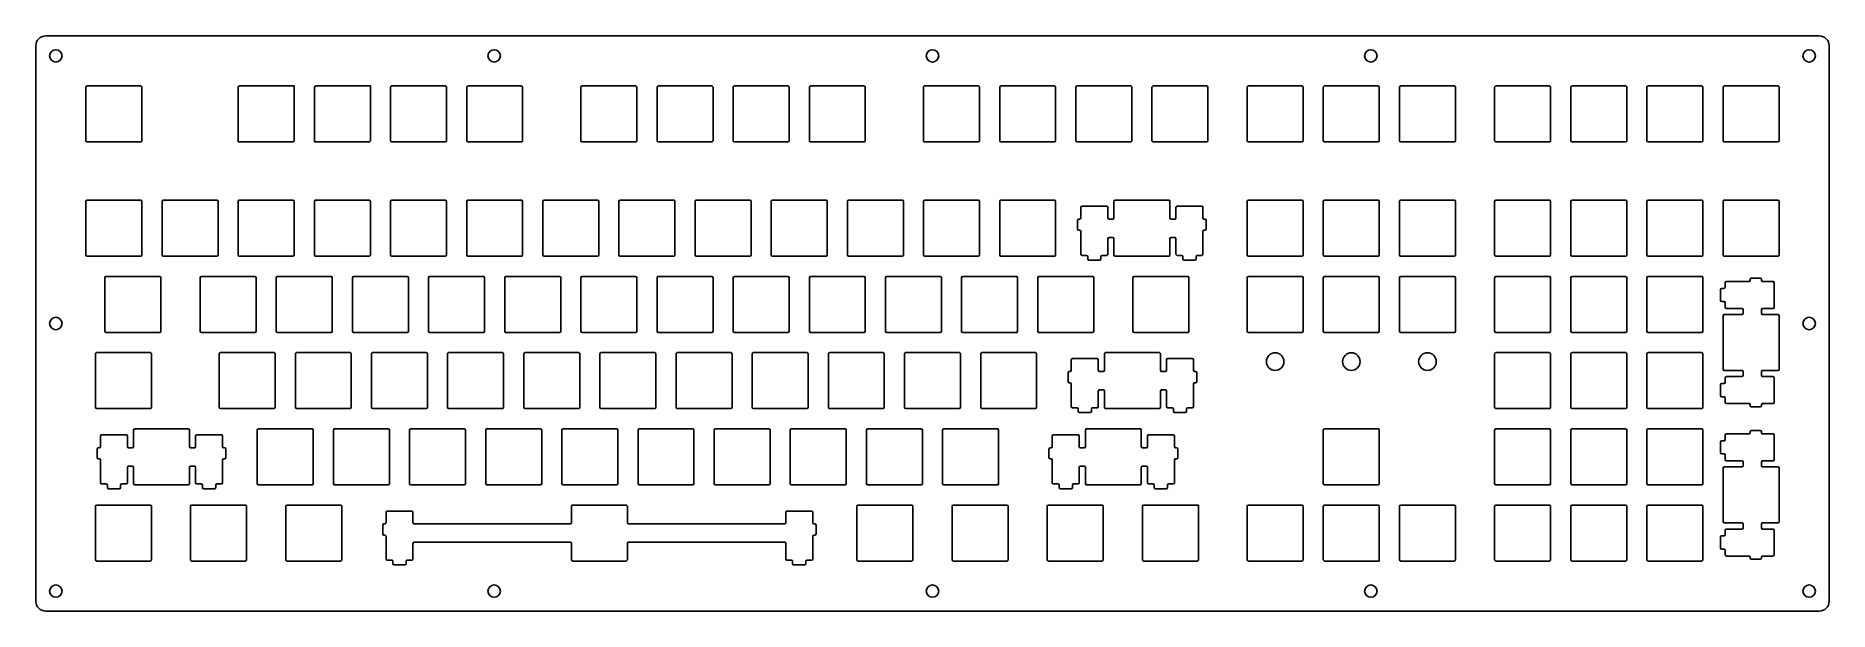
# Model space of a CAD drawing. Extents: x 0 to 449, y -144 to 0.
import ezdxf

# ---------------------------------------------------------------- set-up
doc = ezdxf.new("R2010")
doc.units = 0
doc.header["$MEASUREMENT"] = 0
doc.layers.add('VISIBLE', color=7, linetype='CONTINUOUS')

msp = doc.modelspace()

# ---------------------------------------------------------------- linework, layer by layer
at = {"layer": 'VISIBLE'}
for p, q in [((2.5, 0), (446.125, 0)), ((0, -2.5), (0, -141.325)), ((448.625, -2.5), (448.625, -141.325)), ((12.525, -12.8298), (12.525, -26.2202)), ((12.8298, -12.525), (26.2202, -12.525)), ((26.525, -12.8298), (26.525, -26.2202)), ((50.625, -12.8298), (50.625, -26.525)), ((50.9298, -12.525), (64.625, -12.525)), ((64.625, -12.525), (64.625, -26.2202)), ((69.675, -12.8298), (69.675, -26.525)), ((69.9798, -12.525), (83.675, -12.525)), ((83.675, -12.525), (83.675, -26.2202)), ((88.725, -12.8298), (88.725, -26.2202)), ((89.0298, -12.525), (102.4202, -12.525)), ((102.725, -12.8298), (102.725, -26.2202)), ((107.775, -12.8298), (107.775, -26.2202)), ((108.0798, -12.525), (121.4702, -12.525)), ((121.775, -12.8298), (121.775, -26.2202)), ((136.35, -12.8298), (136.35, -26.2202)), ((136.6548, -12.525), (150.0452, -12.525)), ((150.35, -12.8298), (150.35, -26.2202)), ((155.4, -12.8298), (155.4, -26.2202)), ((155.7048, -12.525), (169.0952, -12.525)), ((169.4, -12.8298), (169.4, -26.2202)), ((174.45, -12.8298), (174.45, -26.2202)), ((174.7548, -12.525), (188.1452, -12.525)), ((188.45, -12.8298), (188.45, -26.2202)), ((193.5, -12.8298), (193.5, -26.2202)), ((193.8048, -12.525), (207.1952, -12.525)), ((207.5, -12.8298), (207.5, -26.2202)), ((222.075, -12.8298), (222.075, -26.2202)), ((222.3798, -12.525), (235.7702, -12.525)), ((236.075, -12.8298), (236.075, -26.2202)), ((241.125, -12.8298), (241.125, -26.2202)), ((241.4298, -12.525), (254.8202, -12.525)), ((255.125, -12.8298), (255.125, -26.2202)), ((260.175, -12.8298), (260.175, -26.2202)), ((260.4798, -12.525), (273.8702, -12.525)), ((274.175, -12.8298), (274.175, -26.2202)), ((279.225, -12.8298), (279.225, -26.2202)), ((279.5298, -12.525), (292.9202, -12.525)), ((293.225, -12.8298), (293.225, -26.2202)), ((303.0375, -12.8298), (303.0375, -26.2202)), ((303.3423, -12.525), (316.7327, -12.525)), ((317.0375, -12.8298), (317.0375, -26.2202)), ((322.0875, -12.8298), (322.0875, -26.2202)), ((322.3923, -12.525), (335.7827, -12.525)), ((336.0875, -12.8298), (336.0875, -26.2202)), ((341.1375, -12.8298), (341.1375, -26.2202)), ((341.4423, -12.525), (354.8327, -12.525)), ((355.1375, -12.8298), (355.1375, -26.2202)), ((364.95, -12.8298), (364.95, -26.2202)), ((365.2548, -12.525), (378.6452, -12.525)), ((378.95, -12.8298), (378.95, -26.2202)), ((384, -12.8298), (384, -26.2202)), ((384.3048, -12.525), (397.6952, -12.525)), ((398, -12.8298), (398, -26.2202)), ((403.05, -12.8298), (403.05, -26.2202)), ((403.3548, -12.525), (416.7452, -12.525)), ((417.05, -12.8298), (417.05, -26.2202)), ((422.1, -12.8298), (422.1, -26.2202)), ((422.4048, -12.525), (435.7952, -12.525)), ((436.1, -12.8298), (436.1, -26.2202)), ((12.8298, -26.525), (26.2202, -26.525)), ((50.625, -26.525), (64.3202, -26.525)), ((69.675, -26.525), (83.3702, -26.525)), ((89.0298, -26.525), (102.4202, -26.525)), ((108.0798, -26.525), (121.4702, -26.525)), ((136.6548, -26.525), (150.0452, -26.525)), ((155.7048, -26.525), (169.0952, -26.525)), ((174.7548, -26.525), (188.1452, -26.525)), ((193.8048, -26.525), (207.1952, -26.525)), ((222.3798, -26.525), (235.7702, -26.525)), ((241.4298, -26.525), (254.8202, -26.525)), ((260.4798, -26.525), (273.8702, -26.525)), ((279.5298, -26.525), (292.9202, -26.525)), ((303.3423, -26.525), (316.7327, -26.525)), ((322.3923, -26.525), (335.7827, -26.525)), ((341.4423, -26.525), (354.8327, -26.525)), ((365.2548, -26.525), (378.6452, -26.525)), ((384.3048, -26.525), (397.6952, -26.525)), ((403.3548, -26.525), (416.7452, -26.525)), ((422.4048, -26.525), (435.7952, -26.525)), ((12.525, -41.4048), (12.525, -54.7952)), ((12.8298, -41.1), (26.2202, -41.1)), ((26.525, -41.4048), (26.525, -54.7952)), ((31.575, -41.4048), (31.575, -54.7952)), ((31.8798, -41.1), (45.2702, -41.1)), ((45.575, -41.4048), (45.575, -54.7952)), ((50.625, -41.4048), (50.625, -54.7952)), ((50.9298, -41.1), (64.3202, -41.1)), ((64.625, -41.4048), (64.625, -54.7952)), ((69.675, -41.4048), (69.675, -54.7952)), ((69.9798, -41.1), (83.3702, -41.1)), ((83.675, -41.4048), (83.675, -54.7952)), ((88.725, -41.4048), (88.725, -54.7952)), ((89.0298, -41.1), (102.4202, -41.1)), ((102.725, -41.4048), (102.725, -54.7952)), ((107.775, -41.4048), (107.775, -54.7952)), ((108.0798, -41.1), (121.4702, -41.1)), ((121.775, -41.4048), (121.775, -54.7952)), ((126.825, -41.4048), (126.825, -54.7952)), ((127.1298, -41.1), (140.5202, -41.1)), ((140.825, -41.4048), (140.825, -54.7952)), ((145.875, -41.4048), (145.875, -54.7952)), ((146.1798, -41.1), (159.5702, -41.1)), ((159.875, -41.4048), (159.875, -54.7952)), ((164.925, -41.4048), (164.925, -54.7952)), ((165.2298, -41.1), (178.6202, -41.1)), ((178.925, -41.4048), (178.925, -54.7952)), ((183.975, -41.4048), (183.975, -54.7952)), ((184.2798, -41.1), (197.6702, -41.1)), ((197.975, -41.4048), (197.975, -54.7952)), ((203.025, -41.4048), (203.025, -54.7952)), ((203.3298, -41.1), (216.7202, -41.1)), ((217.025, -41.4048), (217.025, -54.7952)), ((222.075, -41.4048), (222.075, -54.7952)), ((222.3798, -41.1), (235.7702, -41.1)), ((236.075, -41.4048), (236.075, -54.7952)), ((241.125, -41.4048), (241.125, -54.7952)), ((241.4298, -41.1), (254.8202, -41.1)), ((255.125, -41.4048), (255.125, -54.7952)), ((261.425, -45.5222), (261.425, -42.9018)), ((261.7298, -42.597), (267.8702, -42.597)), ((268.175, -42.9018), (268.175, -45.5222)), ((269.7, -41.4048), (269.7, -45.5222)), ((270.0048, -41.1), (283.3952, -41.1)), ((283.7, -41.4048), (283.7, -45.5222)), ((285.225, -42.9018), (285.225, -45.5222)), ((291.6702, -42.597), (285.5298, -42.597)), ((291.975, -45.5222), (291.975, -42.9018)), ((303.0375, -41.4048), (303.0375, -54.7952)), ((303.3423, -41.1), (316.7327, -41.1)), ((317.0375, -41.4048), (317.0375, -54.7952)), ((322.0875, -41.4048), (322.0875, -54.7952)), ((322.3923, -41.1), (335.7827, -41.1)), ((336.0875, -41.4048), (336.0875, -54.7952)), ((341.1375, -41.4048), (341.1375, -54.7952)), ((341.4423, -41.1), (354.8327, -41.1)), ((355.1375, -41.4048), (355.1375, -54.7952)), ((364.95, -41.4048), (364.95, -54.7952)), ((365.2548, -41.1), (378.6452, -41.1)), ((378.95, -41.4048), (378.95, -54.7952)), ((384, -41.4048), (384, -54.7952)), ((384.3048, -41.1), (397.6952, -41.1)), ((398, -41.4048), (398, -54.7952)), ((403.05, -41.4048), (403.05, -54.7952)), ((403.3548, -41.1), (416.7452, -41.1)), ((417.05, -41.4048), (417.05, -54.7952)), ((422.1, -41.4048), (422.1, -54.7952)), ((422.4048, -41.1), (435.7952, -41.1)), ((436.1, -41.4048), (436.1, -54.7952)), ((260.6, -48.3072), (260.6, -46.1318)), ((260.9048, -45.827), (261.1202, -45.827)), ((261.1202, -48.612), (260.9048, -48.612)), ((261.425, -54.5652), (261.425, -48.9168)), ((269.3952, -45.827), (268.4798, -45.827)), ((284.9202, -45.827), (284.0048, -45.827)), ((291.975, -54.5652), (291.975, -48.9168)), ((292.4952, -45.827), (292.2798, -45.827)), ((292.2798, -48.612), (292.4952, -48.612)), ((292.8, -48.3072), (292.8, -46.1318)), ((268.175, -50.7048), (268.175, -54.5652)), ((268.4798, -50.4), (269.3952, -50.4)), ((269.7, -50.7048), (269.7, -54.7952)), ((283.7, -50.7048), (283.7, -54.7952)), ((284.0048, -50.4), (284.9202, -50.4)), ((285.225, -50.7048), (285.225, -54.5652)), ((12.8298, -55.1), (26.2202, -55.1)), ((31.8798, -55.1), (45.2702, -55.1)), ((50.9298, -55.1), (64.3202, -55.1)), ((69.9798, -55.1), (83.3702, -55.1)), ((89.0298, -55.1), (102.4202, -55.1)), ((108.0798, -55.1), (121.4702, -55.1)), ((127.1298, -55.1), (140.5202, -55.1)), ((146.1798, -55.1), (159.5702, -55.1)), ((165.2298, -55.1), (178.6202, -55.1)), ((184.2798, -55.1), (197.6702, -55.1)), ((203.3298, -55.1), (216.7202, -55.1)), ((222.3798, -55.1), (235.7702, -55.1)), ((241.4298, -55.1), (254.8202, -55.1)), ((262.8452, -54.87), (261.7298, -54.87)), ((263.15, -55.7652), (263.15, -55.1748)), ((266.1452, -56.07), (263.4548, -56.07)), ((266.45, -55.1748), (266.45, -55.7652)), ((267.8702, -54.87), (266.7548, -54.87)), ((270.0048, -55.1), (283.3952, -55.1)), ((285.5298, -54.87), (286.6452, -54.87)), ((286.95, -55.1748), (286.95, -55.7652)), ((287.2548, -56.07), (289.9452, -56.07)), ((290.25, -55.7652), (290.25, -55.1748)), ((290.5548, -54.87), (291.6702, -54.87)), ((303.3423, -55.1), (316.7327, -55.1)), ((322.3923, -55.1), (335.7827, -55.1)), ((341.4423, -55.1), (354.8327, -55.1)), ((365.2548, -55.1), (378.6452, -55.1)), ((384.3048, -55.1), (397.6952, -55.1)), ((403.3548, -55.1), (416.7452, -55.1)), ((422.4048, -55.1), (435.7952, -55.1)), ((17.2875, -60.4548), (17.2875, -73.8452)), ((17.5923, -60.15), (30.9827, -60.15)), ((31.2875, -60.4548), (31.2875, -73.8452)), ((41.1, -60.4548), (41.1, -73.8452)), ((41.4048, -60.15), (54.7952, -60.15)), ((55.1, -60.4548), (55.1, -73.8452)), ((60.15, -60.4548), (60.15, -73.8452)), ((60.4548, -60.15), (73.8452, -60.15)), ((74.15, -60.4548), (74.15, -73.8452)), ((79.2, -60.4548), (79.2, -73.8452)), ((79.5048, -60.15), (92.8952, -60.15)), ((93.2, -60.4548), (93.2, -73.8452)), ((98.25, -60.4548), (98.25, -73.8452)), ((98.5548, -60.15), (111.9452, -60.15)), ((112.25, -60.4548), (112.25, -73.8452)), ((117.3, -60.4548), (117.3, -73.8452)), ((117.6048, -60.15), (130.9952, -60.15)), ((131.3, -60.4548), (131.3, -73.8452)), ((136.35, -60.4548), (136.35, -73.8452)), ((136.6548, -60.15), (150.0452, -60.15)), ((150.35, -60.4548), (150.35, -73.8452)), ((155.4, -60.4548), (155.4, -73.8452)), ((155.7048, -60.15), (169.0952, -60.15)), ((169.4, -60.4548), (169.4, -73.8452)), ((174.45, -60.4548), (174.45, -73.8452)), ((174.7548, -60.15), (188.1452, -60.15)), ((188.45, -60.4548), (188.45, -73.8452)), ((193.5, -60.4548), (193.5, -73.8452)), ((193.8048, -60.15), (207.1952, -60.15)), ((207.5, -60.4548), (207.5, -73.8452)), ((212.55, -60.4548), (212.55, -73.8452)), ((212.8548, -60.15), (226.2452, -60.15)), ((226.55, -60.4548), (226.55, -73.8452)), ((231.6, -60.4548), (231.6, -73.8452)), ((231.9048, -60.15), (245.2952, -60.15)), ((245.6, -60.4548), (245.6, -73.8452)), ((250.65, -60.4548), (250.65, -73.8452)), ((250.9548, -60.15), (264.3452, -60.15)), ((264.65, -60.4548), (264.65, -73.8452)), ((274.4625, -60.4548), (274.4625, -73.8452)), ((274.7673, -60.15), (288.1577, -60.15)), ((288.4625, -60.4548), (288.4625, -73.8452)), ((303.0375, -60.4548), (303.0375, -73.8452)), ((303.3423, -60.15), (316.7327, -60.15)), ((317.0375, -60.4548), (317.0375, -73.8452)), ((322.0875, -60.4548), (322.0875, -73.8452)), ((322.3923, -60.15), (335.7827, -60.15)), ((336.0875, -60.4548), (336.0875, -73.8452)), ((341.1375, -60.4548), (341.1375, -73.8452)), ((341.4423, -60.15), (354.8327, -60.15)), ((355.1375, -60.4548), (355.1375, -73.8452)), ((364.95, -60.4548), (364.95, -73.8452)), ((365.2548, -60.15), (378.6452, -60.15)), ((378.95, -60.4548), (378.95, -73.8452)), ((384, -60.4548), (384, -73.8452)), ((384.3048, -60.15), (397.6952, -60.15)), ((398, -60.4548), (398, -73.8452)), ((403.05, -60.4548), (403.05, -73.8452)), ((403.3548, -60.15), (416.7452, -60.15)), ((417.05, -60.4548), (417.05, -73.8452)), ((422.6348, -62.8202), (422.6348, -61.7048)), ((422.9396, -61.4), (428.588, -61.4)), ((428.8928, -61.0952), (428.8928, -60.8798)), ((429.1976, -60.575), (431.373, -60.575)), ((431.6778, -60.8798), (431.6778, -61.0952)), ((431.9826, -61.4), (434.603, -61.4)), ((434.9078, -61.7048), (434.9078, -67.8452)), ((421.4348, -66.1202), (421.4348, -63.4298)), ((421.7396, -63.125), (422.33, -63.125)), ((422.33, -66.425), (421.7396, -66.425)), ((422.6348, -67.8452), (422.6348, -66.7298)), ((422.1, -69.9798), (422.1, -83.3702)), ((422.4048, -69.675), (426.8, -69.675)), ((426.8, -68.15), (422.9396, -68.15)), ((427.1048, -68.4548), (427.1048, -69.3702)), ((431.6778, -69.3702), (431.6778, -68.4548)), ((434.603, -68.15), (431.9826, -68.15)), ((431.9826, -69.675), (435.7952, -69.675)), ((436.1, -69.9798), (436.1, -83.3702)), ((17.5923, -74.15), (30.9827, -74.15)), ((41.4048, -74.15), (54.7952, -74.15)), ((60.4548, -74.15), (73.8452, -74.15)), ((79.5048, -74.15), (92.8952, -74.15)), ((98.5548, -74.15), (111.9452, -74.15)), ((117.6048, -74.15), (130.9952, -74.15)), ((136.6548, -74.15), (150.0452, -74.15)), ((155.7048, -74.15), (169.0952, -74.15)), ((174.7548, -74.15), (188.1452, -74.15)), ((193.8048, -74.15), (207.1952, -74.15)), ((212.8548, -74.15), (226.2452, -74.15)), ((231.9048, -74.15), (245.2952, -74.15)), ((250.9548, -74.15), (264.3452, -74.15)), ((274.7673, -74.15), (288.1577, -74.15)), ((303.3423, -74.15), (316.7327, -74.15)), ((322.3923, -74.15), (335.7827, -74.15)), ((341.4423, -74.15), (354.8327, -74.15)), ((365.2548, -74.15), (378.6452, -74.15)), ((384.3048, -74.15), (397.6952, -74.15)), ((403.3548, -74.15), (416.7452, -74.15)), ((14.90625, -79.5048), (14.90625, -92.8952)), ((15.21105, -79.2), (28.60145, -79.2)), ((28.90625, -79.5048), (28.90625, -92.8952)), ((45.8625, -79.5048), (45.8625, -92.8952)), ((46.1673, -79.2), (59.5577, -79.2)), ((59.8625, -79.5048), (59.8625, -92.8952)), ((64.9125, -79.5048), (64.9125, -92.8952)), ((65.2173, -79.2), (78.6077, -79.2)), ((78.9125, -79.5048), (78.9125, -92.8952)), ((83.9625, -79.5048), (83.9625, -92.8952)), ((84.2673, -79.2), (97.6577, -79.2)), ((97.9625, -79.5048), (97.9625, -92.8952)), ((103.0125, -79.5048), (103.0125, -92.8952)), ((103.3173, -79.2), (116.7077, -79.2)), ((117.0125, -79.5048), (117.0125, -92.8952)), ((122.0625, -79.5048), (122.0625, -92.8952)), ((122.3673, -79.2), (135.7577, -79.2)), ((136.0625, -79.5048), (136.0625, -92.8952)), ((141.1125, -79.5048), (141.1125, -92.8952)), ((141.4173, -79.2), (154.8077, -79.2)), ((155.1125, -79.5048), (155.1125, -92.8952)), ((160.1625, -79.5048), (160.1625, -92.8952)), ((160.4673, -79.2), (173.8577, -79.2)), ((174.1625, -79.5048), (174.1625, -92.8952)), ((179.2125, -79.5048), (179.2125, -92.8952)), ((179.5173, -79.2), (192.9077, -79.2)), ((193.2125, -79.5048), (193.2125, -92.8952)), ((198.2625, -79.5048), (198.2625, -92.8952)), ((198.5673, -79.2), (211.9577, -79.2)), ((212.2625, -79.5048), (212.2625, -92.8952)), ((217.3125, -79.5048), (217.3125, -92.8952)), ((217.6173, -79.2), (231.0077, -79.2)), ((231.3125, -79.5048), (231.3125, -92.8952)), ((236.3625, -79.5048), (236.3625, -92.8952)), ((236.6673, -79.2), (250.0577, -79.2)), ((250.3625, -79.5048), (250.3625, -92.8952)), ((259.34855, -80.697), (265.48895, -80.697)), ((267.31875, -79.5048), (267.31875, -83.6222)), ((267.62355, -79.2), (281.01395, -79.2)), ((281.31875, -79.5048), (281.31875, -83.6222)), ((289.28895, -80.697), (283.14855, -80.697)), ((364.95, -79.5048), (364.95, -92.8952)), ((365.2548, -79.2), (378.6452, -79.2)), ((378.95, -79.5048), (378.95, -92.8952)), ((384, -79.5048), (384, -92.8952)), ((384.3048, -79.2), (397.6952, -79.2)), ((398, -79.5048), (398, -92.8952)), ((403.05, -79.5048), (403.05, -92.8952)), ((403.3548, -79.2), (416.7452, -79.2)), ((417.05, -79.5048), (417.05, -92.8952)), ((258.21875, -86.4072), (258.21875, -84.2318)), ((258.52355, -83.927), (258.73895, -83.927)), ((259.04375, -83.6222), (259.04375, -81.0018)), ((265.79375, -81.0018), (265.79375, -83.6222)), ((267.01395, -83.927), (266.09855, -83.927)), ((282.53895, -83.927), (281.62355, -83.927)), ((282.84375, -81.0018), (282.84375, -83.6222)), ((289.59375, -83.6222), (289.59375, -81.0018)), ((290.11395, -83.927), (289.89855, -83.927)), ((290.41875, -86.4072), (290.41875, -84.2318)), ((422.4048, -83.675), (426.8, -83.675)), ((426.8, -85.2), (422.9396, -85.2)), ((427.1048, -83.9798), (427.1048, -84.8952)), ((431.6778, -84.8952), (431.6778, -83.9798)), ((431.9826, -83.675), (435.7952, -83.675)), ((434.603, -85.2), (431.9826, -85.2)), ((258.73895, -86.712), (258.52355, -86.712)), ((259.04375, -92.6652), (259.04375, -87.0168)), ((265.79375, -88.8048), (265.79375, -92.6652)), ((266.09855, -88.5), (267.01395, -88.5)), ((267.31875, -88.8048), (267.31875, -92.8952)), ((281.31875, -88.8048), (281.31875, -92.8952)), ((281.62355, -88.5), (282.53895, -88.5)), ((282.84375, -88.8048), (282.84375, -92.6652)), ((289.59375, -92.6652), (289.59375, -87.0168)), ((289.89855, -86.712), (290.11395, -86.712)), ((421.4348, -87.2298), (421.4348, -89.9202)), ((422.33, -86.925), (421.7396, -86.925)), ((422.6348, -85.5048), (422.6348, -86.6202)), ((434.9078, -91.6452), (434.9078, -85.5048)), ((15.21105, -93.2), (28.60145, -93.2)), ((46.1673, -93.2), (59.5577, -93.2)), ((65.2173, -93.2), (78.6077, -93.2)), ((84.2673, -93.2), (97.6577, -93.2)), ((103.3173, -93.2), (116.7077, -93.2)), ((122.3673, -93.2), (135.7577, -93.2)), ((141.4173, -93.2), (154.8077, -93.2)), ((160.4673, -93.2), (173.8577, -93.2)), ((179.5173, -93.2), (192.9077, -93.2)), ((198.5673, -93.2), (211.9577, -93.2)), ((217.6173, -93.2), (231.0077, -93.2)), ((236.6673, -93.2), (250.0577, -93.2)), ((260.46395, -92.97), (259.34855, -92.97)), ((260.76875, -93.8652), (260.76875, -93.2748)), ((263.76395, -94.17), (261.07355, -94.17)), ((264.06875, -93.2748), (264.06875, -93.8652)), ((265.48895, -92.97), (264.37355, -92.97)), ((267.62355, -93.2), (281.01395, -93.2)), ((283.14855, -92.97), (284.26395, -92.97)), ((284.56875, -93.2748), (284.56875, -93.8652)), ((284.87355, -94.17), (287.56395, -94.17)), ((287.86875, -93.8652), (287.86875, -93.2748)), ((288.17355, -92.97), (289.28895, -92.97)), ((365.2548, -93.2), (378.6452, -93.2)), ((384.3048, -93.2), (397.6952, -93.2)), ((403.3548, -93.2), (416.7452, -93.2)), ((421.7396, -90.225), (422.33, -90.225)), ((422.6348, -90.5298), (422.6348, -91.6452)), ((422.9396, -91.95), (428.588, -91.95)), ((428.8928, -92.2548), (428.8928, -92.4702)), ((429.1976, -92.775), (431.373, -92.775)), ((431.6778, -92.4702), (431.6778, -92.2548)), ((431.9826, -91.95), (434.603, -91.95)), ((24.43125, -98.5548), (24.43125, -102.6722)), ((24.73605, -98.25), (38.12645, -98.25)), ((38.43125, -98.5548), (38.43125, -102.6722)), ((55.3875, -98.5548), (55.3875, -111.9452)), ((55.6923, -98.25), (69.0827, -98.25)), ((69.3875, -98.5548), (69.3875, -111.9452)), ((74.4375, -98.5548), (74.4375, -111.9452)), ((74.7423, -98.25), (88.1327, -98.25)), ((88.4375, -98.5548), (88.4375, -111.9452)), ((93.4875, -98.5548), (93.4875, -111.9452)), ((93.7923, -98.25), (107.1827, -98.25)), ((107.4875, -98.5548), (107.4875, -111.9452)), ((112.5375, -98.5548), (112.5375, -111.9452)), ((112.8423, -98.25), (126.2327, -98.25)), ((126.5375, -98.5548), (126.5375, -111.9452)), ((131.5875, -98.5548), (131.5875, -111.9452)), ((131.8923, -98.25), (145.2827, -98.25)), ((145.5875, -98.5548), (145.5875, -111.9452)), ((150.6375, -98.5548), (150.6375, -111.9452)), ((150.9423, -98.25), (164.3327, -98.25)), ((164.6375, -98.5548), (164.6375, -111.9452)), ((169.6875, -98.5548), (169.6875, -111.9452)), ((169.9923, -98.25), (183.3827, -98.25)), ((183.6875, -98.5548), (183.6875, -111.9452)), ((188.7375, -98.5548), (188.7375, -111.9452)), ((189.0423, -98.25), (202.4327, -98.25)), ((202.7375, -98.5548), (202.7375, -111.9452)), ((207.7875, -98.5548), (207.7875, -111.9452)), ((208.0923, -98.25), (221.4827, -98.25)), ((221.7875, -98.5548), (221.7875, -111.9452)), ((226.8375, -98.5548), (226.8375, -111.9452)), ((227.1423, -98.25), (240.5327, -98.25)), ((240.8375, -98.5548), (240.8375, -111.9452)), ((262.55625, -98.5548), (262.55625, -102.6722)), ((262.86105, -98.25), (276.25145, -98.25)), ((276.55625, -98.5548), (276.55625, -102.6722)), ((322.0875, -98.5548), (322.0875, -111.9452)), ((322.3923, -98.25), (335.7827, -98.25)), ((336.0875, -98.5548), (336.0875, -111.9452)), ((364.95, -98.5548), (364.95, -111.9452)), ((365.2548, -98.25), (378.6452, -98.25)), ((378.95, -98.5548), (378.95, -111.9452)), ((384, -98.5548), (384, -111.9452)), ((384.3048, -98.25), (397.6952, -98.25)), ((398, -98.5548), (398, -111.9452)), ((403.05, -98.5548), (403.05, -111.9452)), ((403.3548, -98.25), (416.7452, -98.25)), ((417.05, -98.5548), (417.05, -111.9452)), ((429.1976, -98.675), (431.373, -98.675)), ((15.63605, -102.977), (15.85145, -102.977)), ((16.15625, -102.6722), (16.15625, -100.0518)), ((16.46105, -99.747), (22.60145, -99.747)), ((22.90625, -100.0518), (22.90625, -102.6722)), ((24.12645, -102.977), (23.21105, -102.977)), ((39.65145, -102.977), (38.73605, -102.977)), ((39.95625, -100.0518), (39.95625, -102.6722)), ((46.40145, -99.747), (40.26105, -99.747)), ((46.70625, -102.6722), (46.70625, -100.0518)), ((47.22645, -102.977), (47.01105, -102.977)), ((253.76105, -102.977), (253.97645, -102.977)), ((254.28125, -102.6722), (254.28125, -100.0518)), ((254.58605, -99.747), (260.72645, -99.747)), ((261.03125, -100.0518), (261.03125, -102.6722)), ((262.25145, -102.977), (261.33605, -102.977)), ((277.77645, -102.977), (276.86105, -102.977)), ((278.08125, -100.0518), (278.08125, -102.6722)), ((284.52645, -99.747), (278.38605, -99.747)), ((284.83125, -102.6722), (284.83125, -100.0518)), ((285.35145, -102.977), (285.13605, -102.977)), ((421.4348, -104.2202), (421.4348, -101.5298)), ((421.7396, -101.225), (422.33, -101.225)), ((422.6348, -100.9202), (422.6348, -99.8048)), ((422.9396, -99.5), (428.588, -99.5)), ((428.8928, -99.1952), (428.8928, -98.9798)), ((431.6778, -98.9798), (431.6778, -99.1952)), ((431.9826, -99.5), (434.603, -99.5)), ((434.9078, -99.8048), (434.9078, -105.9452)), ((15.33125, -105.4572), (15.33125, -103.2818)), ((15.85145, -105.762), (15.63605, -105.762)), ((16.15625, -111.7152), (16.15625, -106.0668)), ((23.21105, -107.55), (24.12645, -107.55)), ((38.73605, -107.55), (39.65145, -107.55)), ((46.70625, -111.7152), (46.70625, -106.0668)), ((47.01105, -105.762), (47.22645, -105.762)), ((47.53125, -105.4572), (47.53125, -103.2818)), ((253.45625, -105.4572), (253.45625, -103.2818)), ((253.97645, -105.762), (253.76105, -105.762)), ((254.28125, -111.7152), (254.28125, -106.0668)), ((261.33605, -107.55), (262.25145, -107.55)), ((276.86105, -107.55), (277.77645, -107.55)), ((284.83125, -111.7152), (284.83125, -106.0668)), ((285.13605, -105.762), (285.35145, -105.762)), ((285.65625, -105.4572), (285.65625, -103.2818)), ((422.33, -104.525), (421.7396, -104.525)), ((422.6348, -105.9452), (422.6348, -104.8298)), ((426.8, -106.25), (422.9396, -106.25)), ((427.1048, -106.5548), (427.1048, -107.4702)), ((431.6778, -107.4702), (431.6778, -106.5548)), ((434.603, -106.25), (431.9826, -106.25)), ((17.57645, -112.02), (16.46105, -112.02)), ((22.60145, -112.02), (21.48605, -112.02)), ((22.90625, -107.8548), (22.90625, -111.7152)), ((24.43125, -107.8548), (24.43125, -111.9452)), ((38.43125, -107.8548), (38.43125, -111.9452)), ((39.95625, -107.8548), (39.95625, -111.7152)), ((40.26105, -112.02), (41.37645, -112.02)), ((45.28605, -112.02), (46.40145, -112.02)), ((255.70145, -112.02), (254.58605, -112.02)), ((260.72645, -112.02), (259.61105, -112.02)), ((261.03125, -107.8548), (261.03125, -111.7152)), ((262.55625, -107.8548), (262.55625, -111.9452)), ((276.55625, -107.8548), (276.55625, -111.9452)), ((278.08125, -107.8548), (278.08125, -111.7152)), ((278.38605, -112.02), (279.50145, -112.02)), ((283.41105, -112.02), (284.52645, -112.02)), ((422.1, -108.0798), (422.1, -121.4702)), ((422.4048, -107.775), (426.8, -107.775)), ((431.9826, -107.775), (435.7952, -107.775)), ((436.1, -108.0798), (436.1, -121.4702)), ((17.88125, -112.9152), (17.88125, -112.3248)), ((20.87645, -113.22), (18.18605, -113.22)), ((21.18125, -112.3248), (21.18125, -112.9152)), ((24.73605, -112.25), (38.12645, -112.25)), ((41.68125, -112.3248), (41.68125, -112.9152)), ((41.98605, -113.22), (44.67645, -113.22)), ((44.98125, -112.9152), (44.98125, -112.3248)), ((55.6923, -112.25), (69.0827, -112.25)), ((74.7423, -112.25), (88.1327, -112.25)), ((93.7923, -112.25), (107.1827, -112.25)), ((112.8423, -112.25), (126.2327, -112.25)), ((131.8923, -112.25), (145.2827, -112.25)), ((150.9423, -112.25), (164.3327, -112.25)), ((169.9923, -112.25), (183.3827, -112.25)), ((189.0423, -112.25), (202.4327, -112.25)), ((208.0923, -112.25), (221.4827, -112.25)), ((227.1423, -112.25), (240.5327, -112.25)), ((256.00625, -112.9152), (256.00625, -112.3248)), ((259.00145, -113.22), (256.31105, -113.22)), ((259.30625, -112.3248), (259.30625, -112.9152)), ((262.86105, -112.25), (276.25145, -112.25)), ((279.80625, -112.3248), (279.80625, -112.9152)), ((280.11105, -113.22), (282.80145, -113.22)), ((283.10625, -112.9152), (283.10625, -112.3248)), ((322.3923, -112.25), (335.7827, -112.25)), ((365.2548, -112.25), (378.6452, -112.25)), ((384.3048, -112.25), (397.6952, -112.25)), ((403.3548, -112.25), (416.7452, -112.25)), ((14.90625, -117.6048), (14.90625, -130.9952)), ((15.21105, -117.3), (28.60145, -117.3)), ((28.90625, -117.6048), (28.90625, -130.9952)), ((38.71875, -117.6048), (38.71875, -130.9952)), ((39.02355, -117.3), (52.41395, -117.3)), ((52.71875, -117.6048), (52.71875, -130.9952)), ((62.53125, -117.6048), (62.53125, -130.9952)), ((62.83605, -117.3), (76.22645, -117.3)), ((76.53125, -117.6048), (76.53125, -130.9952)), ((87.59375, -121.7222), (87.59375, -119.1018)), ((87.89855, -118.797), (94.03895, -118.797)), ((94.34375, -119.1018), (94.34375, -121.7222)), ((133.96875, -117.6048), (133.96875, -121.7222)), ((134.27355, -117.3), (147.66395, -117.3)), ((147.96875, -117.6048), (147.96875, -121.7222)), ((187.59375, -119.1018), (187.59375, -121.7222)), ((194.03895, -118.797), (187.89855, -118.797)), ((194.34375, -121.7222), (194.34375, -119.1018)), ((205.40625, -117.6048), (205.40625, -130.9952)), ((205.71105, -117.3), (219.10145, -117.3)), ((219.40625, -117.6048), (219.40625, -130.9952)), ((229.21875, -117.6048), (229.21875, -130.9952)), ((229.52355, -117.3), (242.91395, -117.3)), ((243.21875, -117.6048), (243.21875, -130.9952)), ((253.03125, -117.6048), (253.03125, -130.9952)), ((253.33605, -117.3), (266.72645, -117.3)), ((267.03125, -117.6048), (267.03125, -130.9952)), ((276.84375, -117.6048), (276.84375, -130.9952)), ((277.14855, -117.3), (290.84375, -117.3)), ((290.84375, -117.3), (290.84375, -130.9952)), ((303.0375, -117.6048), (303.0375, -130.9952)), ((303.3423, -117.3), (316.7327, -117.3)), ((317.0375, -117.6048), (317.0375, -130.9952)), ((322.0875, -117.6048), (322.0875, -130.9952)), ((322.3923, -117.3), (335.7827, -117.3)), ((336.0875, -117.6048), (336.0875, -131.3)), ((341.1375, -117.6048), (341.1375, -130.9952)), ((341.4423, -117.3), (354.8327, -117.3)), ((355.1375, -117.6048), (355.1375, -130.9952)), ((364.95, -117.6048), (364.95, -130.9952)), ((365.2548, -117.3), (378.6452, -117.3)), ((378.95, -117.6048), (378.95, -130.9952)), ((384, -117.6048), (384, -130.9952)), ((384.3048, -117.3), (397.6952, -117.3)), ((398, -117.6048), (398, -130.9952)), ((403.05, -117.6048), (403.05, -130.9952)), ((403.3548, -117.3), (416.7452, -117.3)), ((417.05, -117.6048), (417.05, -130.9952)), ((86.76875, -124.5072), (86.76875, -122.3318)), ((87.07355, -122.027), (87.28895, -122.027)), ((87.28895, -124.812), (87.07355, -124.812)), ((87.59375, -130.7652), (87.59375, -125.1168)), ((133.66395, -122.027), (94.64855, -122.027)), ((187.28895, -122.027), (148.27355, -122.027)), ((194.34375, -130.7652), (194.34375, -125.1168)), ((194.86395, -122.027), (194.64855, -122.027)), ((194.64855, -124.812), (194.86395, -124.812)), ((195.16875, -124.5072), (195.16875, -122.3318)), ((421.4348, -125.3298), (421.4348, -128.0202)), ((422.33, -125.025), (421.7396, -125.025)), ((422.4048, -121.775), (426.8, -121.775)), ((422.6348, -123.6048), (422.6348, -124.7202)), ((426.8, -123.3), (422.9396, -123.3)), ((427.1048, -122.0798), (427.1048, -122.9952)), ((431.6778, -122.9952), (431.6778, -122.0798)), ((431.9826, -121.775), (435.7952, -121.775)), ((434.603, -123.3), (431.9826, -123.3)), ((434.9078, -129.7452), (434.9078, -123.6048)), ((94.34375, -126.9048), (94.34375, -130.7652)), ((94.64855, -126.6), (133.66395, -126.6)), ((133.96875, -126.9048), (133.96875, -130.9952)), ((147.96875, -126.9048), (147.96875, -130.9952)), ((148.27355, -126.6), (187.28895, -126.6)), ((187.59375, -126.9048), (187.59375, -130.7652)), ((421.7396, -128.325), (422.33, -128.325)), ((422.6348, -128.6298), (422.6348, -129.7452)), ((422.9396, -130.05), (428.588, -130.05)), ((431.9826, -130.05), (434.603, -130.05)), ((15.21105, -131.3), (28.60145, -131.3)), ((39.02355, -131.3), (52.41395, -131.3)), ((62.83605, -131.3), (76.22645, -131.3)), ((89.01395, -131.07), (87.89855, -131.07)), ((89.31875, -131.9652), (89.31875, -131.3748)), ((92.31395, -132.27), (89.62355, -132.27)), ((92.61875, -131.3748), (92.61875, -131.9652)), ((94.03895, -131.07), (92.92355, -131.07)), ((134.27355, -131.3), (147.66395, -131.3)), ((187.89855, -131.07), (189.01395, -131.07)), ((189.31875, -131.3748), (189.31875, -131.9652)), ((189.62355, -132.27), (192.31395, -132.27)), ((192.61875, -131.9652), (192.61875, -131.3748)), ((192.92355, -131.07), (194.03895, -131.07)), ((205.71105, -131.3), (219.10145, -131.3)), ((229.52355, -131.3), (242.91395, -131.3)), ((253.33605, -131.3), (266.72645, -131.3)), ((277.14855, -131.3), (290.53895, -131.3)), ((303.3423, -131.3), (316.7327, -131.3)), ((322.3923, -131.3), (336.0875, -131.3)), ((341.4423, -131.3), (354.8327, -131.3)), ((365.2548, -131.3), (378.6452, -131.3)), ((384.3048, -131.3), (397.6952, -131.3)), ((403.3548, -131.3), (416.7452, -131.3)), ((428.8928, -130.3548), (428.8928, -130.5702)), ((429.1976, -130.875), (431.373, -130.875)), ((431.6778, -130.5702), (431.6778, -130.3548)), ((2.5, -143.825), (446.125, -143.825))]:
    msp.add_line(p, q, dxfattribs=at)
for centre, radius in [((5, -5), 1.55), ((114.65625, -5), 1.55), ((224.3125, -5), 1.55), ((333.96875, -5), 1.55), ((443.625, -5), 1.55), ((5, -71.9125), 1.55), ((443.625, -71.9125), 1.55), ((310.0375, -81.4375), 2.2), ((329.0875, -81.4375), 2.2), ((348.1375, -81.4375), 2.2), ((5, -138.825), 1.55), ((114.65625, -138.825), 1.55), ((224.3125, -138.825), 1.55), ((333.96875, -138.825), 1.55), ((443.625, -138.825), 1.55)]:
    msp.add_circle(centre, radius, dxfattribs=at)
for centre, radius, start, end in [((446.125, -2.5), 2.5, 0, 90), ((2.5, -2.5), 2.5, 90, 180), ((12.8298, -12.8298), 0.3048, 90, 180), ((26.2202, -12.8298), 0.3048, 0, 90), ((50.9298, -12.8298), 0.3048, 90, 180), ((69.9798, -12.8298), 0.3048, 90, 180), ((89.0298, -12.8298), 0.3048, 90, 180), ((102.4202, -12.8298), 0.3048, 0, 90), ((108.0798, -12.8298), 0.3048, 90, 180), ((121.4702, -12.8298), 0.3048, 0, 90), ((136.6548, -12.8298), 0.3048, 90, 180), ((150.0452, -12.8298), 0.3048, 0, 90), ((155.7048, -12.8298), 0.3048, 90, 180), ((169.0952, -12.8298), 0.3048, 0, 90), ((174.7548, -12.8298), 0.3048, 90, 180), ((188.1452, -12.8298), 0.3048, 0, 90), ((193.8048, -12.8298), 0.3048, 90, 180), ((207.1952, -12.8298), 0.3048, 0, 90), ((222.3798, -12.8298), 0.3048, 90, 180), ((235.7702, -12.8298), 0.3048, 0, 90), ((241.4298, -12.8298), 0.3048, 90, 180), ((254.8202, -12.8298), 0.3048, 0, 90), ((260.4798, -12.8298), 0.3048, 90, 180), ((273.8702, -12.8298), 0.3048, 0, 90), ((279.5298, -12.8298), 0.3048, 90, 180), ((292.9202, -12.8298), 0.3048, 0, 90), ((303.3423, -12.8298), 0.3048, 90, 180), ((316.7327, -12.8298), 0.3048, 0, 90), ((322.3923, -12.8298), 0.3048, 90, 180), ((335.7827, -12.8298), 0.3048, 0, 90), ((341.4423, -12.8298), 0.3048, 90, 180), ((354.8327, -12.8298), 0.3048, 0, 90), ((365.2548, -12.8298), 0.3048, 90, 180), ((378.6452, -12.8298), 0.3048, 0, 90), ((384.3048, -12.8298), 0.3048, 90, 180), ((397.6952, -12.8298), 0.3048, 0, 90), ((403.3548, -12.8298), 0.3048, 90, 180), ((416.7452, -12.8298), 0.3048, 0, 90), ((422.4048, -12.8298), 0.3048, 90, 180), ((435.7952, -12.8298), 0.3048, 0, 90), ((12.8298, -26.2202), 0.3048, 180, 270), ((26.2202, -26.2202), 0.3048, 270, 0), ((64.3202, -26.2202), 0.3048, 270, 0), ((83.3702, -26.2202), 0.3048, 270, 0), ((89.0298, -26.2202), 0.3048, 180, 270), ((102.4202, -26.2202), 0.3048, 270, 0), ((108.0798, -26.2202), 0.3048, 180, 270), ((121.4702, -26.2202), 0.3048, 270, 0), ((136.6548, -26.2202), 0.3048, 180, 270), ((150.0452, -26.2202), 0.3048, 270, 0), ((155.7048, -26.2202), 0.3048, 180, 270), ((169.0952, -26.2202), 0.3048, 270, 0), ((174.7548, -26.2202), 0.3048, 180, 270), ((188.1452, -26.2202), 0.3048, 270, 0), ((193.8048, -26.2202), 0.3048, 180, 270), ((207.1952, -26.2202), 0.3048, 270, 0), ((222.3798, -26.2202), 0.3048, 180, 270), ((235.7702, -26.2202), 0.3048, 270, 0), ((241.4298, -26.2202), 0.3048, 180, 270), ((254.8202, -26.2202), 0.3048, 270, 0), ((260.4798, -26.2202), 0.3048, 180, 270), ((273.8702, -26.2202), 0.3048, 270, 0), ((279.5298, -26.2202), 0.3048, 180, 270), ((292.9202, -26.2202), 0.3048, 270, 0), ((303.3423, -26.2202), 0.3048, 180, 270), ((316.7327, -26.2202), 0.3048, 270, 0), ((322.3923, -26.2202), 0.3048, 180, 270), ((335.7827, -26.2202), 0.3048, 270, 0), ((341.4423, -26.2202), 0.3048, 180, 270), ((354.8327, -26.2202), 0.3048, 270, 0), ((365.2548, -26.2202), 0.3048, 180, 270), ((378.6452, -26.2202), 0.3048, 270, 0), ((384.3048, -26.2202), 0.3048, 180, 270), ((397.6952, -26.2202), 0.3048, 270, 0), ((403.3548, -26.2202), 0.3048, 180, 270), ((416.7452, -26.2202), 0.3048, 270, 0), ((422.4048, -26.2202), 0.3048, 180, 270), ((435.7952, -26.2202), 0.3048, 270, 0), ((12.8298, -41.4048), 0.3048, 90, 180), ((26.2202, -41.4048), 0.3048, 0, 90), ((31.8798, -41.4048), 0.3048, 90, 180), ((45.2702, -41.4048), 0.3048, 0, 90), ((50.9298, -41.4048), 0.3048, 90, 180), ((64.3202, -41.4048), 0.3048, 0, 90), ((69.9798, -41.4048), 0.3048, 90, 180), ((83.3702, -41.4048), 0.3048, 0, 90), ((89.0298, -41.4048), 0.3048, 90, 180), ((102.4202, -41.4048), 0.3048, 0, 90), ((108.0798, -41.4048), 0.3048, 90, 180), ((121.4702, -41.4048), 0.3048, 0, 90), ((127.1298, -41.4048), 0.3048, 90, 180), ((140.5202, -41.4048), 0.3048, 0, 90), ((146.1798, -41.4048), 0.3048, 90, 180), ((159.5702, -41.4048), 0.3048, 0, 90), ((165.2298, -41.4048), 0.3048, 90, 180), ((178.6202, -41.4048), 0.3048, 0, 90), ((184.2798, -41.4048), 0.3048, 90, 180), ((197.6702, -41.4048), 0.3048, 0, 90), ((203.3298, -41.4048), 0.3048, 90, 180), ((216.7202, -41.4048), 0.3048, 0, 90), ((222.3798, -41.4048), 0.3048, 90, 180), ((235.7702, -41.4048), 0.3048, 0, 90), ((241.4298, -41.4048), 0.3048, 90, 180), ((254.8202, -41.4048), 0.3048, 0, 90), ((261.7298, -42.9018), 0.3048, 90, 180), ((267.8702, -42.9018), 0.3048, 0, 90), ((270.0048, -41.4048), 0.3048, 90, 180), ((283.3952, -41.4048), 0.3048, 0, 90), ((285.5298, -42.9018), 0.3048, 90, 180), ((291.6702, -42.9018), 0.3048, 0, 90), ((303.3423, -41.4048), 0.3048, 90, 180), ((316.7327, -41.4048), 0.3048, 0, 90), ((322.3923, -41.4048), 0.3048, 90, 180), ((335.7827, -41.4048), 0.3048, 0, 90), ((341.4423, -41.4048), 0.3048, 90, 180), ((354.8327, -41.4048), 0.3048, 0, 90), ((365.2548, -41.4048), 0.3048, 90, 180), ((378.6452, -41.4048), 0.3048, 0, 90), ((384.3048, -41.4048), 0.3048, 90, 180), ((397.6952, -41.4048), 0.3048, 0, 90), ((403.3548, -41.4048), 0.3048, 90, 180), ((416.7452, -41.4048), 0.3048, 0, 90), ((422.4048, -41.4048), 0.3048, 90, 180), ((435.7952, -41.4048), 0.3048, 0, 90), ((260.9048, -46.1318), 0.3048, 90, 180), ((260.9048, -48.3072), 0.3048, 180, 270), ((261.1202, -45.5222), 0.3048, 270, 0), ((261.1202, -48.9168), 0.3048, 0, 90), ((268.4798, -45.5222), 0.3048, 180, 270), ((269.3952, -45.5222), 0.3048, 270, 0), ((284.0048, -45.5222), 0.3048, 180, 270), ((284.9202, -45.5222), 0.3048, 270, 0), ((292.2798, -45.5222), 0.3048, 180, 270), ((292.2798, -48.9168), 0.3048, 90, 180), ((292.4952, -46.1318), 0.3048, 0, 90), ((292.4952, -48.3072), 0.3048, 270, 0), ((268.4798, -50.7048), 0.3048, 90, 180), ((269.3952, -50.7048), 0.3048, 0, 90), ((284.0048, -50.7048), 0.3048, 90, 180), ((284.9202, -50.7048), 0.3048, 0, 90), ((12.8298, -54.7952), 0.3048, 180, 270), ((26.2202, -54.7952), 0.3048, 270, 0), ((31.8798, -54.7952), 0.3048, 180, 270), ((45.2702, -54.7952), 0.3048, 270, 0), ((50.9298, -54.7952), 0.3048, 180, 270), ((64.3202, -54.7952), 0.3048, 270, 0), ((69.9798, -54.7952), 0.3048, 180, 270), ((83.3702, -54.7952), 0.3048, 270, 0), ((89.0298, -54.7952), 0.3048, 180, 270), ((102.4202, -54.7952), 0.3048, 270, 0), ((108.0798, -54.7952), 0.3048, 180, 270), ((121.4702, -54.7952), 0.3048, 270, 0), ((127.1298, -54.7952), 0.3048, 180, 270), ((140.5202, -54.7952), 0.3048, 270, 0), ((146.1798, -54.7952), 0.3048, 180, 270), ((159.5702, -54.7952), 0.3048, 270, 0), ((165.2298, -54.7952), 0.3048, 180, 270), ((178.6202, -54.7952), 0.3048, 270, 0), ((184.2798, -54.7952), 0.3048, 180, 270), ((197.6702, -54.7952), 0.3048, 270, 0), ((203.3298, -54.7952), 0.3048, 180, 270), ((216.7202, -54.7952), 0.3048, 270, 0), ((222.3798, -54.7952), 0.3048, 180, 270), ((235.7702, -54.7952), 0.3048, 270, 0), ((241.4298, -54.7952), 0.3048, 180, 270), ((254.8202, -54.7952), 0.3048, 270, 0), ((261.7298, -54.5652), 0.3048, 180, 270), ((262.8452, -55.1748), 0.3048, 0, 90), ((263.4548, -55.7652), 0.3048, 180, 270), ((266.1452, -55.7652), 0.3048, 270, 0), ((266.7548, -55.1748), 0.3048, 90, 180), ((267.8702, -54.5652), 0.3048, 270, 0), ((270.0048, -54.7952), 0.3048, 180, 270), ((283.3952, -54.7952), 0.3048, 270, 0), ((285.5298, -54.5652), 0.3048, 180, 270), ((286.6452, -55.1748), 0.3048, 0, 90), ((287.2548, -55.7652), 0.3048, 180, 270), ((289.9452, -55.7652), 0.3048, 270, 0), ((290.5548, -55.1748), 0.3048, 90, 180), ((291.6702, -54.5652), 0.3048, 270, 0), ((303.3423, -54.7952), 0.3048, 180, 270), ((316.7327, -54.7952), 0.3048, 270, 0), ((322.3923, -54.7952), 0.3048, 180, 270), ((335.7827, -54.7952), 0.3048, 270, 0), ((341.4423, -54.7952), 0.3048, 180, 270), ((354.8327, -54.7952), 0.3048, 270, 0), ((365.2548, -54.7952), 0.3048, 180, 270), ((378.6452, -54.7952), 0.3048, 270, 0), ((384.3048, -54.7952), 0.3048, 180, 270), ((397.6952, -54.7952), 0.3048, 270, 0), ((403.3548, -54.7952), 0.3048, 180, 270), ((416.7452, -54.7952), 0.3048, 270, 0), ((422.4048, -54.7952), 0.3048, 180, 270), ((435.7952, -54.7952), 0.3048, 270, 0), ((17.5923, -60.4548), 0.3048, 90, 180), ((30.9827, -60.4548), 0.3048, 0, 90), ((41.4048, -60.4548), 0.3048, 90, 180), ((54.7952, -60.4548), 0.3048, 0, 90), ((60.4548, -60.4548), 0.3048, 90, 180), ((73.8452, -60.4548), 0.3048, 0, 90), ((79.5048, -60.4548), 0.3048, 90, 180), ((92.8952, -60.4548), 0.3048, 0, 90), ((98.5548, -60.4548), 0.3048, 90, 180), ((111.9452, -60.4548), 0.3048, 0, 90), ((117.6048, -60.4548), 0.3048, 90, 180), ((130.9952, -60.4548), 0.3048, 0, 90), ((136.6548, -60.4548), 0.3048, 90, 180), ((150.0452, -60.4548), 0.3048, 0, 90), ((155.7048, -60.4548), 0.3048, 90, 180), ((169.0952, -60.4548), 0.3048, 0, 90), ((174.7548, -60.4548), 0.3048, 90, 180), ((188.1452, -60.4548), 0.3048, 0, 90), ((193.8048, -60.4548), 0.3048, 90, 180), ((207.1952, -60.4548), 0.3048, 0, 90), ((212.8548, -60.4548), 0.3048, 90, 180), ((226.2452, -60.4548), 0.3048, 0, 90), ((231.9048, -60.4548), 0.3048, 90, 180), ((245.2952, -60.4548), 0.3048, 0, 90), ((250.9548, -60.4548), 0.3048, 90, 180), ((264.3452, -60.4548), 0.3048, 0, 90), ((274.7673, -60.4548), 0.3048, 90, 180), ((288.1577, -60.4548), 0.3048, 0, 90), ((303.3423, -60.4548), 0.3048, 90, 180), ((316.7327, -60.4548), 0.3048, 0, 90), ((322.3923, -60.4548), 0.3048, 90, 180), ((335.7827, -60.4548), 0.3048, 0, 90), ((341.4423, -60.4548), 0.3048, 90, 180), ((354.8327, -60.4548), 0.3048, 0, 90), ((365.2548, -60.4548), 0.3048, 90, 180), ((378.6452, -60.4548), 0.3048, 0, 90), ((384.3048, -60.4548), 0.3048, 90, 180), ((397.6952, -60.4548), 0.3048, 0, 90), ((403.3548, -60.4548), 0.3048, 90, 180), ((416.7452, -60.4548), 0.3048, 0, 90), ((422.9396, -61.7048), 0.3048, 90, 180), ((428.588, -61.0952), 0.3048, 270, 0), ((429.1976, -60.8798), 0.3048, 90, 180), ((431.373, -60.8798), 0.3048, 0, 90), ((431.9826, -61.0952), 0.3048, 180, 270), ((434.603, -61.7048), 0.3048, 0, 90), ((421.7396, -63.4298), 0.3048, 90, 180), ((421.7396, -66.1202), 0.3048, 180, 270), ((422.33, -62.8202), 0.3048, 270, 0), ((422.33, -66.7298), 0.3048, 0, 90), ((422.4048, -69.9798), 0.3048, 90, 180), ((422.9396, -67.8452), 0.3048, 180, 270), ((426.8, -68.4548), 0.3048, 0, 90), ((426.8, -69.3702), 0.3048, 270, 0), ((431.9826, -68.4548), 0.3048, 90, 180), ((431.9826, -69.3702), 0.3048, 180, 270), ((434.603, -67.8452), 0.3048, 270, 0), ((435.7952, -69.9798), 0.3048, 0, 90), ((17.5923, -73.8452), 0.3048, 180, 270), ((30.9827, -73.8452), 0.3048, 270, 0), ((41.4048, -73.8452), 0.3048, 180, 270), ((54.7952, -73.8452), 0.3048, 270, 0), ((60.4548, -73.8452), 0.3048, 180, 270), ((73.8452, -73.8452), 0.3048, 270, 0), ((79.5048, -73.8452), 0.3048, 180, 270), ((92.8952, -73.8452), 0.3048, 270, 0), ((98.5548, -73.8452), 0.3048, 180, 270), ((111.9452, -73.8452), 0.3048, 270, 0), ((117.6048, -73.8452), 0.3048, 180, 270), ((130.9952, -73.8452), 0.3048, 270, 0), ((136.6548, -73.8452), 0.3048, 180, 270), ((150.0452, -73.8452), 0.3048, 270, 0), ((155.7048, -73.8452), 0.3048, 180, 270), ((169.0952, -73.8452), 0.3048, 270, 0), ((174.7548, -73.8452), 0.3048, 180, 270), ((188.1452, -73.8452), 0.3048, 270, 0), ((193.8048, -73.8452), 0.3048, 180, 270), ((207.1952, -73.8452), 0.3048, 270, 0), ((212.8548, -73.8452), 0.3048, 180, 270), ((226.2452, -73.8452), 0.3048, 270, 0), ((231.9048, -73.8452), 0.3048, 180, 270), ((245.2952, -73.8452), 0.3048, 270, 0), ((250.9548, -73.8452), 0.3048, 180, 270), ((264.3452, -73.8452), 0.3048, 270, 0), ((274.7673, -73.8452), 0.3048, 180, 270), ((288.1577, -73.8452), 0.3048, 270, 0), ((303.3423, -73.8452), 0.3048, 180, 270), ((316.7327, -73.8452), 0.3048, 270, 0), ((322.3923, -73.8452), 0.3048, 180, 270), ((335.7827, -73.8452), 0.3048, 270, 0), ((341.4423, -73.8452), 0.3048, 180, 270), ((354.8327, -73.8452), 0.3048, 270, 0), ((365.2548, -73.8452), 0.3048, 180, 270), ((378.6452, -73.8452), 0.3048, 270, 0), ((384.3048, -73.8452), 0.3048, 180, 270), ((397.6952, -73.8452), 0.3048, 270, 0), ((403.3548, -73.8452), 0.3048, 180, 270), ((416.7452, -73.8452), 0.3048, 270, 0), ((15.21105, -79.5048), 0.3048, 90, 180), ((28.60145, -79.5048), 0.3048, 0, 90), ((46.1673, -79.5048), 0.3048, 90, 180), ((59.5577, -79.5048), 0.3048, 0, 90), ((65.2173, -79.5048), 0.3048, 90, 180), ((78.6077, -79.5048), 0.3048, 0, 90), ((84.2673, -79.5048), 0.3048, 90, 180), ((97.6577, -79.5048), 0.3048, 0, 90), ((103.3173, -79.5048), 0.3048, 90, 180), ((116.7077, -79.5048), 0.3048, 0, 90), ((122.3673, -79.5048), 0.3048, 90, 180), ((135.7577, -79.5048), 0.3048, 0, 90), ((141.4173, -79.5048), 0.3048, 90, 180), ((154.8077, -79.5048), 0.3048, 0, 90), ((160.4673, -79.5048), 0.3048, 90, 180), ((173.8577, -79.5048), 0.3048, 0, 90), ((179.5173, -79.5048), 0.3048, 90, 180), ((192.9077, -79.5048), 0.3048, 0, 90), ((198.5673, -79.5048), 0.3048, 90, 180), ((211.9577, -79.5048), 0.3048, 0, 90), ((217.6173, -79.5048), 0.3048, 90, 180), ((231.0077, -79.5048), 0.3048, 0, 90), ((236.6673, -79.5048), 0.3048, 90, 180), ((250.0577, -79.5048), 0.3048, 0, 90), ((259.34855, -81.0018), 0.3048, 90, 180), ((265.48895, -81.0018), 0.3048, 0, 90), ((267.62355, -79.5048), 0.3048, 90, 180), ((281.01395, -79.5048), 0.3048, 0, 90), ((283.14855, -81.0018), 0.3048, 90, 180), ((289.28895, -81.0018), 0.3048, 0, 90), ((365.2548, -79.5048), 0.3048, 90, 180), ((378.6452, -79.5048), 0.3048, 0, 90), ((384.3048, -79.5048), 0.3048, 90, 180), ((397.6952, -79.5048), 0.3048, 0, 90), ((403.3548, -79.5048), 0.3048, 90, 180), ((416.7452, -79.5048), 0.3048, 0, 90), ((258.52355, -84.2318), 0.3048, 90, 180), ((258.73895, -83.6222), 0.3048, 270, 0), ((266.09855, -83.6222), 0.3048, 180, 270), ((267.01395, -83.6222), 0.3048, 270, 0), ((281.62355, -83.6222), 0.3048, 180, 270), ((282.53895, -83.6222), 0.3048, 270, 0), ((289.89855, -83.6222), 0.3048, 180, 270), ((290.11395, -84.2318), 0.3048, 0, 90), ((422.4048, -83.3702), 0.3048, 180, 270), ((422.9396, -85.5048), 0.3048, 90, 180), ((426.8, -83.9798), 0.3048, 0, 90), ((426.8, -84.8952), 0.3048, 270, 0), ((431.9826, -83.9798), 0.3048, 90, 180), ((431.9826, -84.8952), 0.3048, 180, 270), ((434.603, -85.5048), 0.3048, 0, 90), ((435.7952, -83.3702), 0.3048, 270, 0), ((258.52355, -86.4072), 0.3048, 180, 270), ((258.73895, -87.0168), 0.3048, 0, 90), ((266.09855, -88.8048), 0.3048, 90, 180), ((267.01395, -88.8048), 0.3048, 0, 90), ((281.62355, -88.8048), 0.3048, 90, 180), ((282.53895, -88.8048), 0.3048, 0, 90), ((289.89855, -87.0168), 0.3048, 90, 180), ((290.11395, -86.4072), 0.3048, 270, 0), ((421.7396, -87.2298), 0.3048, 90, 180), ((422.33, -86.6202), 0.3048, 270, 0), ((15.21105, -92.8952), 0.3048, 180, 270), ((28.60145, -92.8952), 0.3048, 270, 0), ((46.1673, -92.8952), 0.3048, 180, 270), ((59.5577, -92.8952), 0.3048, 270, 0), ((65.2173, -92.8952), 0.3048, 180, 270), ((78.6077, -92.8952), 0.3048, 270, 0), ((84.2673, -92.8952), 0.3048, 180, 270), ((97.6577, -92.8952), 0.3048, 270, 0), ((103.3173, -92.8952), 0.3048, 180, 270), ((116.7077, -92.8952), 0.3048, 270, 0), ((122.3673, -92.8952), 0.3048, 180, 270), ((135.7577, -92.8952), 0.3048, 270, 0), ((141.4173, -92.8952), 0.3048, 180, 270), ((154.8077, -92.8952), 0.3048, 270, 0), ((160.4673, -92.8952), 0.3048, 180, 270), ((173.8577, -92.8952), 0.3048, 270, 0), ((179.5173, -92.8952), 0.3048, 180, 270), ((192.9077, -92.8952), 0.3048, 270, 0), ((198.5673, -92.8952), 0.3048, 180, 270), ((211.9577, -92.8952), 0.3048, 270, 0), ((217.6173, -92.8952), 0.3048, 180, 270), ((231.0077, -92.8952), 0.3048, 270, 0), ((236.6673, -92.8952), 0.3048, 180, 270), ((250.0577, -92.8952), 0.3048, 270, 0), ((259.34855, -92.6652), 0.3048, 180, 270), ((260.46395, -93.2748), 0.3048, 0, 90), ((261.07355, -93.8652), 0.3048, 180, 270), ((263.76395, -93.8652), 0.3048, 270, 0), ((264.37355, -93.2748), 0.3048, 90, 180), ((265.48895, -92.6652), 0.3048, 270, 0), ((267.62355, -92.8952), 0.3048, 180, 270), ((281.01395, -92.8952), 0.3048, 270, 0), ((283.14855, -92.6652), 0.3048, 180, 270), ((284.26395, -93.2748), 0.3048, 0, 90), ((284.87355, -93.8652), 0.3048, 180, 270), ((287.56395, -93.8652), 0.3048, 270, 0), ((288.17355, -93.2748), 0.3048, 90, 180), ((289.28895, -92.6652), 0.3048, 270, 0), ((365.2548, -92.8952), 0.3048, 180, 270), ((378.6452, -92.8952), 0.3048, 270, 0), ((384.3048, -92.8952), 0.3048, 180, 270), ((397.6952, -92.8952), 0.3048, 270, 0), ((403.3548, -92.8952), 0.3048, 180, 270), ((416.7452, -92.8952), 0.3048, 270, 0), ((421.7396, -89.9202), 0.3048, 180, 270), ((422.33, -90.5298), 0.3048, 0, 90), ((422.9396, -91.6452), 0.3048, 180, 270), ((428.588, -92.2548), 0.3048, 0, 90), ((429.1976, -92.4702), 0.3048, 180, 270), ((431.373, -92.4702), 0.3048, 270, 0), ((431.9826, -92.2548), 0.3048, 90, 180), ((434.603, -91.6452), 0.3048, 270, 0), ((24.73605, -98.5548), 0.3048, 90, 180), ((38.12645, -98.5548), 0.3048, 0, 90), ((55.6923, -98.5548), 0.3048, 90, 180), ((69.0827, -98.5548), 0.3048, 0, 90), ((74.7423, -98.5548), 0.3048, 90, 180), ((88.1327, -98.5548), 0.3048, 0, 90), ((93.7923, -98.5548), 0.3048, 90, 180), ((107.1827, -98.5548), 0.3048, 0, 90), ((112.8423, -98.5548), 0.3048, 90, 180), ((126.2327, -98.5548), 0.3048, 0, 90), ((131.8923, -98.5548), 0.3048, 90, 180), ((145.2827, -98.5548), 0.3048, 0, 90), ((150.9423, -98.5548), 0.3048, 90, 180), ((164.3327, -98.5548), 0.3048, 0, 90), ((169.9923, -98.5548), 0.3048, 90, 180), ((183.3827, -98.5548), 0.3048, 0, 90), ((189.0423, -98.5548), 0.3048, 90, 180), ((202.4327, -98.5548), 0.3048, 0, 90), ((208.0923, -98.5548), 0.3048, 90, 180), ((221.4827, -98.5548), 0.3048, 0, 90), ((227.1423, -98.5548), 0.3048, 90, 180), ((240.5327, -98.5548), 0.3048, 0, 90), ((262.86105, -98.5548), 0.3048, 90, 180), ((276.25145, -98.5548), 0.3048, 0, 90), ((322.3923, -98.5548), 0.3048, 90, 180), ((335.7827, -98.5548), 0.3048, 0, 90), ((365.2548, -98.5548), 0.3048, 90, 180), ((378.6452, -98.5548), 0.3048, 0, 90), ((384.3048, -98.5548), 0.3048, 90, 180), ((397.6952, -98.5548), 0.3048, 0, 90), ((403.3548, -98.5548), 0.3048, 90, 180), ((416.7452, -98.5548), 0.3048, 0, 90), ((429.1976, -98.9798), 0.3048, 90, 180), ((431.373, -98.9798), 0.3048, 0, 90), ((15.63605, -103.2818), 0.3048, 90, 180), ((15.85145, -102.6722), 0.3048, 270, 0), ((16.46105, -100.0518), 0.3048, 90, 180), ((22.60145, -100.0518), 0.3048, 0, 90), ((23.21105, -102.6722), 0.3048, 180, 270), ((24.12645, -102.6722), 0.3048, 270, 0), ((38.73605, -102.6722), 0.3048, 180, 270), ((39.65145, -102.6722), 0.3048, 270, 0), ((40.26105, -100.0518), 0.3048, 90, 180), ((46.40145, -100.0518), 0.3048, 0, 90), ((47.01105, -102.6722), 0.3048, 180, 270), ((47.22645, -103.2818), 0.3048, 0, 90), ((253.76105, -103.2818), 0.3048, 90, 180), ((253.97645, -102.6722), 0.3048, 270, 0), ((254.58605, -100.0518), 0.3048, 90, 180), ((260.72645, -100.0518), 0.3048, 0, 90), ((261.33605, -102.6722), 0.3048, 180, 270), ((262.25145, -102.6722), 0.3048, 270, 0), ((276.86105, -102.6722), 0.3048, 180, 270), ((277.77645, -102.6722), 0.3048, 270, 0), ((278.38605, -100.0518), 0.3048, 90, 180), ((284.52645, -100.0518), 0.3048, 0, 90), ((285.13605, -102.6722), 0.3048, 180, 270), ((285.35145, -103.2818), 0.3048, 0, 90), ((421.7396, -101.5298), 0.3048, 90, 180), ((422.33, -100.9202), 0.3048, 270, 0), ((422.9396, -99.8048), 0.3048, 90, 180), ((428.588, -99.1952), 0.3048, 270, 0), ((431.9826, -99.1952), 0.3048, 180, 270), ((434.603, -99.8048), 0.3048, 0, 90), ((15.63605, -105.4572), 0.3048, 180, 270), ((15.85145, -106.0668), 0.3048, 0, 90), ((23.21105, -107.8548), 0.3048, 90, 180), ((24.12645, -107.8548), 0.3048, 0, 90), ((38.73605, -107.8548), 0.3048, 90, 180), ((39.65145, -107.8548), 0.3048, 0, 90), ((47.01105, -106.0668), 0.3048, 90, 180), ((47.22645, -105.4572), 0.3048, 270, 0), ((253.76105, -105.4572), 0.3048, 180, 270), ((253.97645, -106.0668), 0.3048, 0, 90), ((261.33605, -107.8548), 0.3048, 90, 180), ((262.25145, -107.8548), 0.3048, 0, 90), ((276.86105, -107.8548), 0.3048, 90, 180), ((277.77645, -107.8548), 0.3048, 0, 90), ((285.13605, -106.0668), 0.3048, 90, 180), ((285.35145, -105.4572), 0.3048, 270, 0), ((421.7396, -104.2202), 0.3048, 180, 270), ((422.33, -104.8298), 0.3048, 0, 90), ((422.9396, -105.9452), 0.3048, 180, 270), ((426.8, -106.5548), 0.3048, 0, 90), ((426.8, -107.4702), 0.3048, 270, 0), ((431.9826, -106.5548), 0.3048, 90, 180), ((431.9826, -107.4702), 0.3048, 180, 270), ((434.603, -105.9452), 0.3048, 270, 0), ((16.46105, -111.7152), 0.3048, 180, 270), ((17.57645, -112.3248), 0.3048, 0, 90), ((21.48605, -112.3248), 0.3048, 90, 180), ((22.60145, -111.7152), 0.3048, 270, 0), ((24.73605, -111.9452), 0.3048, 180, 270), ((38.12645, -111.9452), 0.3048, 270, 0), ((40.26105, -111.7152), 0.3048, 180, 270), ((41.37645, -112.3248), 0.3048, 0, 90), ((45.28605, -112.3248), 0.3048, 90, 180), ((46.40145, -111.7152), 0.3048, 270, 0), ((55.6923, -111.9452), 0.3048, 180, 270), ((69.0827, -111.9452), 0.3048, 270, 0), ((74.7423, -111.9452), 0.3048, 180, 270), ((88.1327, -111.9452), 0.3048, 270, 0), ((93.7923, -111.9452), 0.3048, 180, 270), ((107.1827, -111.9452), 0.3048, 270, 0), ((112.8423, -111.9452), 0.3048, 180, 270), ((126.2327, -111.9452), 0.3048, 270, 0), ((131.8923, -111.9452), 0.3048, 180, 270), ((145.2827, -111.9452), 0.3048, 270, 0), ((150.9423, -111.9452), 0.3048, 180, 270), ((164.3327, -111.9452), 0.3048, 270, 0), ((169.9923, -111.9452), 0.3048, 180, 270), ((183.3827, -111.9452), 0.3048, 270, 0), ((189.0423, -111.9452), 0.3048, 180, 270), ((202.4327, -111.9452), 0.3048, 270, 0), ((208.0923, -111.9452), 0.3048, 180, 270), ((221.4827, -111.9452), 0.3048, 270, 0), ((227.1423, -111.9452), 0.3048, 180, 270), ((240.5327, -111.9452), 0.3048, 270, 0), ((254.58605, -111.7152), 0.3048, 180, 270), ((255.70145, -112.3248), 0.3048, 0, 90), ((259.61105, -112.3248), 0.3048, 90, 180), ((260.72645, -111.7152), 0.3048, 270, 0), ((262.86105, -111.9452), 0.3048, 180, 270), ((276.25145, -111.9452), 0.3048, 270, 0), ((278.38605, -111.7152), 0.3048, 180, 270), ((279.50145, -112.3248), 0.3048, 0, 90), ((283.41105, -112.3248), 0.3048, 90, 180), ((284.52645, -111.7152), 0.3048, 270, 0), ((322.3923, -111.9452), 0.3048, 180, 270), ((335.7827, -111.9452), 0.3048, 270, 0), ((365.2548, -111.9452), 0.3048, 180, 270), ((378.6452, -111.9452), 0.3048, 270, 0), ((384.3048, -111.9452), 0.3048, 180, 270), ((397.6952, -111.9452), 0.3048, 270, 0), ((403.3548, -111.9452), 0.3048, 180, 270), ((416.7452, -111.9452), 0.3048, 270, 0), ((422.4048, -108.0798), 0.3048, 90, 180), ((435.7952, -108.0798), 0.3048, 0, 90), ((18.18605, -112.9152), 0.3048, 180, 270), ((20.87645, -112.9152), 0.3048, 270, 0), ((41.98605, -112.9152), 0.3048, 180, 270), ((44.67645, -112.9152), 0.3048, 270, 0), ((256.31105, -112.9152), 0.3048, 180, 270), ((259.00145, -112.9152), 0.3048, 270, 0), ((280.11105, -112.9152), 0.3048, 180, 270), ((282.80145, -112.9152), 0.3048, 270, 0), ((15.21105, -117.6048), 0.3048, 90, 180), ((28.60145, -117.6048), 0.3048, 0, 90), ((39.02355, -117.6048), 0.3048, 90, 180), ((52.41395, -117.6048), 0.3048, 0, 90), ((62.83605, -117.6048), 0.3048, 90, 180), ((76.22645, -117.6048), 0.3048, 0, 90), ((87.89855, -119.1018), 0.3048, 90, 180), ((94.03895, -119.1018), 0.3048, 0, 90), ((134.27355, -117.6048), 0.3048, 90, 180), ((147.66395, -117.6048), 0.3048, 0, 90), ((187.89855, -119.1018), 0.3048, 90, 180), ((194.03895, -119.1018), 0.3048, 0, 90), ((205.71105, -117.6048), 0.3048, 90, 180), ((219.10145, -117.6048), 0.3048, 0, 90), ((229.52355, -117.6048), 0.3048, 90, 180), ((242.91395, -117.6048), 0.3048, 0, 90), ((253.33605, -117.6048), 0.3048, 90, 180), ((266.72645, -117.6048), 0.3048, 0, 90), ((277.14855, -117.6048), 0.3048, 90, 180), ((303.3423, -117.6048), 0.3048, 90, 180), ((316.7327, -117.6048), 0.3048, 0, 90), ((322.3923, -117.6048), 0.3048, 90, 180), ((335.7827, -117.6048), 0.3048, 0, 90), ((341.4423, -117.6048), 0.3048, 90, 180), ((354.8327, -117.6048), 0.3048, 0, 90), ((365.2548, -117.6048), 0.3048, 90, 180), ((378.6452, -117.6048), 0.3048, 0, 90), ((384.3048, -117.6048), 0.3048, 90, 180), ((397.6952, -117.6048), 0.3048, 0, 90), ((403.3548, -117.6048), 0.3048, 90, 180), ((416.7452, -117.6048), 0.3048, 0, 90), ((87.07355, -122.3318), 0.3048, 90, 180), ((87.07355, -124.5072), 0.3048, 180, 270), ((87.28895, -121.7222), 0.3048, 270, 0), ((87.28895, -125.1168), 0.3048, 0, 90), ((94.64855, -121.7222), 0.3048, 180, 270), ((133.66395, -121.7222), 0.3048, 270, 0), ((148.27355, -121.7222), 0.3048, 180, 270), ((187.28895, -121.7222), 0.3048, 270, 0), ((194.64855, -121.7222), 0.3048, 180, 270), ((194.64855, -125.1168), 0.3048, 90, 180), ((194.86395, -122.3318), 0.3048, 0, 90), ((194.86395, -124.5072), 0.3048, 270, 0), ((421.7396, -125.3298), 0.3048, 90, 180), ((422.4048, -121.4702), 0.3048, 180, 270), ((422.33, -124.7202), 0.3048, 270, 0), ((422.9396, -123.6048), 0.3048, 90, 180), ((426.8, -122.0798), 0.3048, 0, 90), ((426.8, -122.9952), 0.3048, 270, 0), ((431.9826, -122.0798), 0.3048, 90, 180), ((431.9826, -122.9952), 0.3048, 180, 270), ((434.603, -123.6048), 0.3048, 0, 90), ((435.7952, -121.4702), 0.3048, 270, 0), ((94.64855, -126.9048), 0.3048, 90, 180), ((133.66395, -126.9048), 0.3048, 0, 90), ((148.27355, -126.9048), 0.3048, 90, 180), ((187.28895, -126.9048), 0.3048, 0, 90), ((421.7396, -128.0202), 0.3048, 180, 270), ((422.33, -128.6298), 0.3048, 0, 90), ((422.9396, -129.7452), 0.3048, 180, 270), ((428.588, -130.3548), 0.3048, 0, 90), ((431.9826, -130.3548), 0.3048, 90, 180), ((434.603, -129.7452), 0.3048, 270, 0), ((15.21105, -130.9952), 0.3048, 180, 270), ((28.60145, -130.9952), 0.3048, 270, 0), ((39.02355, -130.9952), 0.3048, 180, 270), ((52.41395, -130.9952), 0.3048, 270, 0), ((62.83605, -130.9952), 0.3048, 180, 270), ((76.22645, -130.9952), 0.3048, 270, 0), ((87.89855, -130.7652), 0.3048, 180, 270), ((89.01395, -131.3748), 0.3048, 0, 90), ((89.62355, -131.9652), 0.3048, 180, 270), ((92.31395, -131.9652), 0.3048, 270, 0), ((92.92355, -131.3748), 0.3048, 90, 180), ((94.03895, -130.7652), 0.3048, 270, 0), ((134.27355, -130.9952), 0.3048, 180, 270), ((147.66395, -130.9952), 0.3048, 270, 0), ((187.89855, -130.7652), 0.3048, 180, 270), ((189.01395, -131.3748), 0.3048, 0, 90), ((189.62355, -131.9652), 0.3048, 180, 270), ((192.31395, -131.9652), 0.3048, 270, 0), ((192.92355, -131.3748), 0.3048, 90, 180), ((194.03895, -130.7652), 0.3048, 270, 0), ((205.71105, -130.9952), 0.3048, 180, 270), ((219.10145, -130.9952), 0.3048, 270, 0), ((229.52355, -130.9952), 0.3048, 180, 270), ((242.91395, -130.9952), 0.3048, 270, 0), ((253.33605, -130.9952), 0.3048, 180, 270), ((266.72645, -130.9952), 0.3048, 270, 0), ((277.14855, -130.9952), 0.3048, 180, 270), ((290.53895, -130.9952), 0.3048, 270, 0), ((303.3423, -130.9952), 0.3048, 180, 270), ((316.7327, -130.9952), 0.3048, 270, 0), ((322.3923, -130.9952), 0.3048, 180, 270), ((341.4423, -130.9952), 0.3048, 180, 270), ((354.8327, -130.9952), 0.3048, 270, 0), ((365.2548, -130.9952), 0.3048, 180, 270), ((378.6452, -130.9952), 0.3048, 270, 0), ((384.3048, -130.9952), 0.3048, 180, 270), ((397.6952, -130.9952), 0.3048, 270, 0), ((403.3548, -130.9952), 0.3048, 180, 270), ((416.7452, -130.9952), 0.3048, 270, 0), ((429.1976, -130.5702), 0.3048, 180, 270), ((431.373, -130.5702), 0.3048, 270, 0), ((2.5, -141.325), 2.5, 180, 270), ((446.125, -141.325), 2.5, 270, 0)]:
    msp.add_arc(centre, radius, start, end, dxfattribs=at)

doc.saveas('drawing.dxf')
